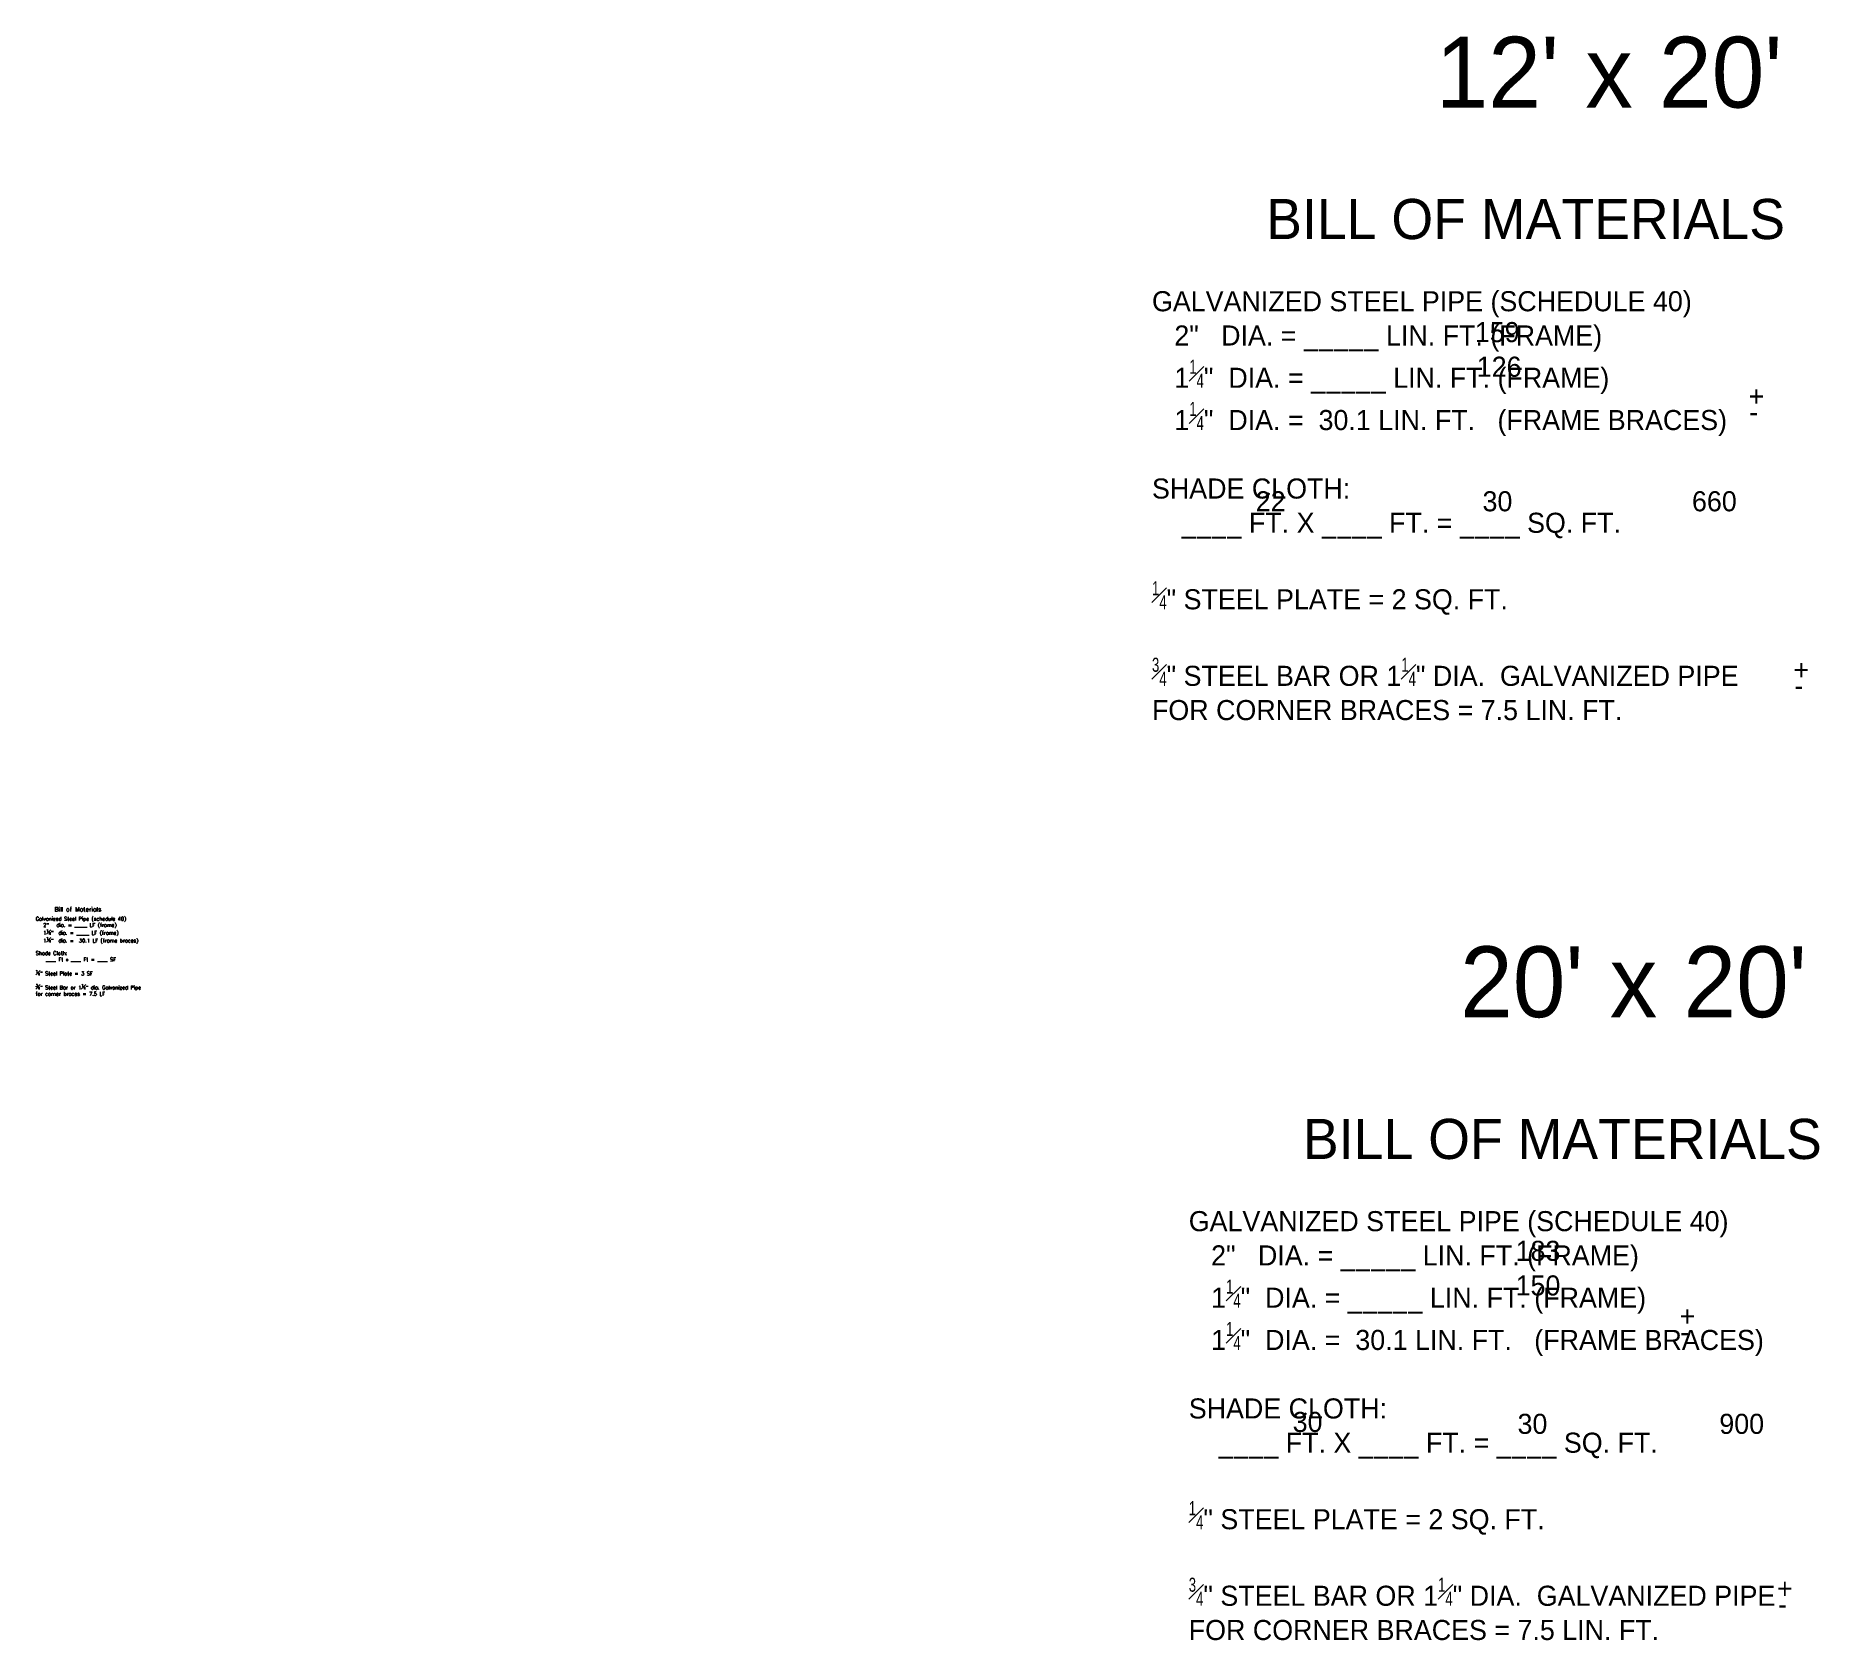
# Model space of a CAD drawing. Header units: feet. Extents: x -1041 to -841, y 1577 to 1639.
# Drawn here: x -878.67 to -840.89, y 1577.01 to 1610.99 of the extents above; entities that cross this region are included whole.
import ezdxf
from ezdxf.enums import TextEntityAlignment as Align

# ---------------------------------------------------------------- set-up
doc = ezdxf.new("R2010")
doc.units = ezdxf.units.FT
doc.header["$MEASUREMENT"] = 0
doc.layers.add('1.Text.Dims.x008', color=7, linetype='Continuous', lineweight=13)
doc.layers.add('WELD SYMBOLS', color=7, linetype='Continuous', lineweight=0)
doc.styles.add('001xB.NoteB', font='romans.shx', dxfattribs={"height": 0.078})
doc.styles.add('001xB.Subtitle', font='romans.shx', dxfattribs={"height": 0.094})
doc.styles.add('Style-ENGINEERING', font='ENGINEERING.shx')
doc.styles.add('Style-WORKING', font='WORKING.shx')

msp = doc.modelspace()

# ---------------------------------------------------------------- texts
at = {"layer": '1.Text.Dims.x008', "color": 7, "lineweight": 30}
for s, height, style, p in [('BILL OF MATERIALS', 0.85, 'Style-ENGINEERING', (-852.6075197, 1606.6819428)), ('Bill of Materials', 0.094, '001xB.Subtitle', (-878.2708608, 1592.4452322)), ('BILL OF MATERIALS', 0.85, 'Style-ENGINEERING', (-851.8284054, 1587.2040859))]:
    msp.add_text(s, height=height, dxfattribs=dict(at, style=style)).set_placement(p)
at = {"layer": '1.Text.Dims.x008', "color": 7, "lineweight": 13, "attachment_point": 1, "line_spacing_factor": 1.023529}
for s, insert, char_height, style in [('GALVANIZED STEEL PIPE (SCHEDULE 40)\\P\\ptz;   2"   DIA. = _____ LIN. FT. (FRAME)\\P\\ptz;   1{\\T1.0;\\W0.7x;\\H0.7x;\\S1#4;}"  DIA. = _____ LIN. FT. (FRAME)\\P\\ptz;   1{\\T1.0;\\W0.7x;\\H0.7x;\\S1#4;}"  DIA. =  30.1 LIN. FT.   (FRAME BRACES)\\P\\P\\ptz;SHADE CLOTH:\\P\\ptz;    ____ FT. X ____ FT. = ____ SQ. FT.\\P\\P\\ptz;{\\T1.0;\\W0.7x;\\H0.7x;\\S1#4;}" STEEL PLATE = 2 SQ. FT.\\P\\P\\ptz;{\\T1.0;\\W0.7x;\\H0.7x;\\S3#4;}" STEEL BAR OR 1{\\T1.0;\\W0.7x;\\H0.7x;\\S1#4;}" DIA.  GALVANIZED PIPE\\P\\ptz;FOR CORNER BRACES = 7.5 LIN. FT.  ', (-855.0250112, 1605.5786129), 0.425, 'Style-ENGINEERING'), ('Galvanized Steel Pipe (schedule 40)\\P   2"   dia. = _____ LF (frame)\\P   1{\\H0.7x;\\S1#4;}"  dia. = _____ LF (frame)\\P   1{\\H0.7x;\\S1#4;}"  dia. =  30.1 LF (frame braces)\\P\\PShade Cloth:\\P    ____ Ft x ____ Ft = ____ SF\\P\\P{\\H0.7x;\\S1#4;}" Steel Plate = 3 SF\\P\\P{\\H0.7x;\\S3#4;}" Steel Bar or 1{\\H0.7x;\\S1#4;}" dia. Galvanized Pipe\\Pfor corner braces = 7.5 LF  ', (-878.6692245, 1592.3291739), 0.078, '001xB.NoteB'), ('GALVANIZED STEEL PIPE (SCHEDULE 40)\\P\\ptz;   2"   DIA. = _____ LIN. FT. (FRAME)\\P\\ptz;   1{\\T1.0;\\W0.7x;\\H0.7x;\\S1#4;}"  DIA. = _____ LIN. FT. (FRAME)\\P\\ptz;   1{\\T1.0;\\W0.7x;\\H0.7x;\\S1#4;}"  DIA. =  30.1 LIN. FT.   (FRAME BRACES)\\P\\P\\ptz;SHADE CLOTH:\\P\\ptz;    ____ FT. X ____ FT. = ____ SQ. FT.\\P\\P\\ptz;{\\T1.0;\\W0.7x;\\H0.7x;\\S1#4;}" STEEL PLATE = 2 SQ. FT.\\P\\P\\ptz;{\\T1.0;\\W0.7x;\\H0.7x;\\S3#4;}" STEEL BAR OR 1{\\T1.0;\\W0.7x;\\H0.7x;\\S1#4;}" DIA.  GALVANIZED PIPE\\P\\ptz;FOR CORNER BRACES = 7.5 LIN. FT.  ', (-854.2458969, 1586.100756), 0.425, 'Style-ENGINEERING')]:
    msp.add_mtext(s, dxfattribs=dict(at, insert=insert, char_height=char_height, style=style))
at = {"layer": 'WELD SYMBOLS', "color": 7, "linetype": 'Continuous', "lineweight": 13, "style": 'Style-WORKING'}
msp.add_text("12' x 20'", height=1.5, dxfattribs=at).set_placement((-845.3438943, 1610.2163442), align=Align.MIDDLE_CENTER)
at = {"layer": 'WELD SYMBOLS', "color": 7, "linetype": 'Continuous', "lineweight": 13, "style": 'Style-ENGINEERING'}
for s, p in [('159', (-848.186854, 1604.925028)), ('126', (-848.146149, 1604.1923376)), ('22', (-852.8272263, 1601.3429862)), ('30', (-848.0240339, 1601.3429862)), ('660', (-843.5871867, 1601.3429862)), ('183', (-847.3229656, 1585.4724015)), ('150', (-847.3229656, 1584.7397111)), ('30', (-852.044748, 1581.8496546)), ('30', (-847.2822606, 1581.8089496)), ('900', (-843.0082335, 1581.8089496))]:
    msp.add_text(s, height=0.425, dxfattribs=at).set_placement(p, align=Align.TOP_LEFT)
at = {"layer": 'WELD SYMBOLS', "color": 7, "linetype": 'Continuous', "lineweight": 13, "insert": (-844.8258304, 1590.9457129), "char_height": 1.5, "attachment_point": 5, "line_spacing_factor": 1.2, "style": 'Style-WORKING'}
msp.add_mtext("20' x 20'", dxfattribs=at)

# ---------------------------------------------------------------- blocks, each defined once
blk = doc.blocks.new('*U45')
at = {"layer": '1.Text.Dims.x008', "color": 7, "lineweight": 13, "style": 'Style-ENGINEERING'}
for s, p in [('+', (-0.177, 0.378)), ('-', (-0.162, 0.047))]:
    blk.add_text(s, height=0.425, dxfattribs=at).set_placement(p, align=Align.TOP_LEFT)
blk = doc.blocks.new('*U46')
at = {"layer": '1.Text.Dims.x008', "color": 7, "lineweight": 13, "style": 'Style-ENGINEERING'}
for s, p in [('+', (-0.177, 0.381)), ('-', (-0.156, 0.044))]:
    blk.add_text(s, height=0.425, dxfattribs=at).set_placement(p, align=Align.TOP_LEFT)

# ---------------------------------------------------------------- block references
at = {"layer": '1.Text.Dims.x008', "color": 7, "lineweight": 13}
for name, p in [('*U45', (-842.2115985, 1603.1899116)), ('*U46', (-841.2617954, 1597.3948001)), ('*U45', (-843.6738148, 1583.7120547)), ('*U46', (-841.6085571, 1577.9443683))]:
    msp.add_blockref(name, p, dxfattribs=at)

msp.set_redraw_order([(e.dxf.handle, doc.entitydb.next_handle()) for e in msp.query("TEXT MTEXT ATTDEF DIMENSION ARC_DIMENSION")])  # texts and dimensions are drawn at this point

doc.saveas('drawing.dxf')
